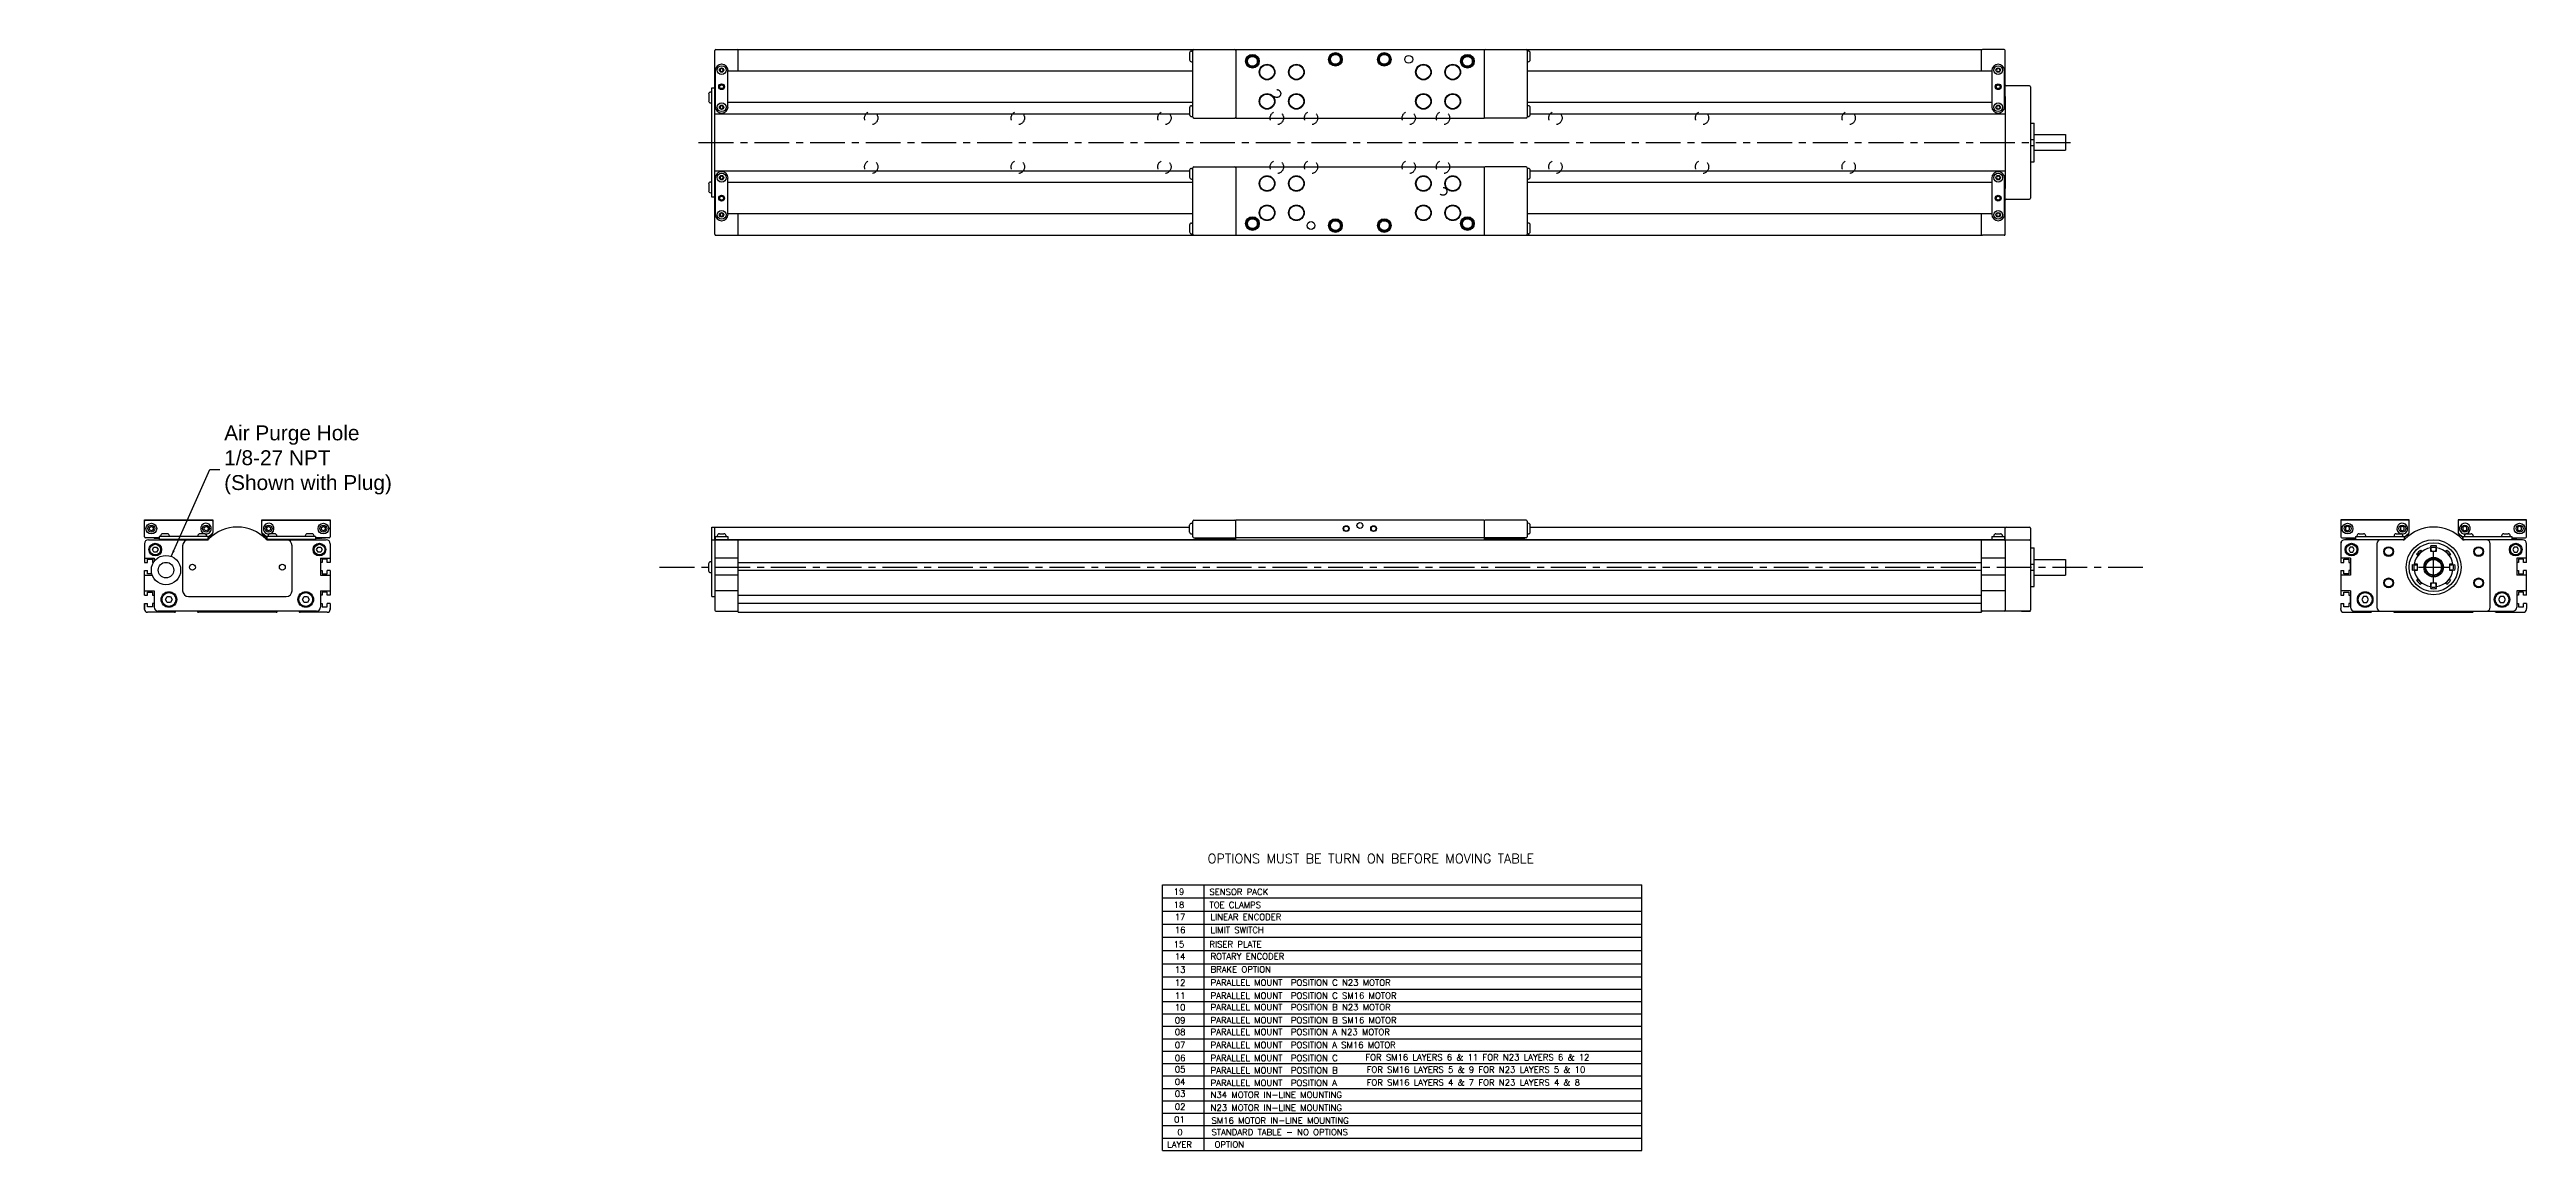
# Model space of a CAD drawing. Extents: x -4.5 to 45.4, y 2.1 to 24.3.
import ezdxf
from ezdxf.enums import TextEntityAlignment as Align

# ---------------------------------------------------------------- set-up
doc = ezdxf.new("R2010")
doc.units = 0
doc.header["$LTSCALE"] = 1.87
doc.header["$MEASUREMENT"] = 0
doc.linetypes.add('CENTER', pattern=[0.6, 0.375, -0.075, 0.075, -0.075])
doc.linetypes.add('HIDDEN', pattern=[0.2, 0.1, -0.1])
doc.layers.get('0').update_dxf_attribs({"linetype": 'CONTINUOUS'})
doc.styles.add('ROMANS', font='ROMANS')
doc.dimstyles.get("Standard").update_dxf_attribs({"dimtxt": 0.18, "dimasz": 0.18, "dimexe": 0.18, "dimexo": 0.0625, "dimgap": 0.09, "dimtad": 0, "dimtih": 1, "dimtoh": 1, "dimdec": 4, "dimzin": 0, "dimtxsty": 'STANDARD', "dimcen": 0.09, "dimazin": 3, "dimtfac": 1, "dimtdec": 4, "dimtofl": 0, "dimtmove": 0, "dimatfit": 3, "dimtolj": 1, "dimtzin": 0})

msp = doc.modelspace()

# ---------------------------------------------------------------- texts
at = {"style": 'ROMANS'}
for s, height, p in [('OPTIONS MUST BE TURN ON BEFORE MOVING TABLE', 0.188, (18.828, 7.875)), ('TOE CLAMPS', 0.125, (18.865, 6.974)), ('SENSOR PACK', 0.125, (18.865, 7.237)), ('LINEAR ENCODER', 0.125, (18.888, 6.732)), ('LIMIT SWITCH', 0.125, (18.888, 6.469)), ('RISER PLATE', 0.125, (18.865, 6.18)), ('ROTARY ENCODER', 0.125, (18.888, 5.938)), ('BRAKE OPTION', 0.125, (18.888, 5.675)), ('PARALLEL MOUNT  POSITION C N23 MOTOR', 0.125, (18.888, 5.411)), ('PARALLEL MOUNT  POSITION C SM16 MOTOR', 0.125, (18.888, 5.149)), ('PARALLEL MOUNT  POSITION B N23 MOTOR', 0.125, (18.888, 4.915)), ('PARALLEL MOUNT  POSITION B SM16 MOTOR', 0.125, (18.888, 4.653)), ('PARALLEL MOUNT  POSITION A N23 MOTOR', 0.125, (18.888, 4.417)), ('PARALLEL MOUNT  POSITION A SM16 MOTOR', 0.125, (18.888, 4.155)), ('PARALLEL MOUNT  POSITION C', 0.125, (18.888, 3.893)), ('FOR SM16 LAYERS 6 & 11 FOR N23 LAYERS 6 & 12', 0.125, (22.006, 3.907)), ('PARALLEL MOUNT  POSITION B', 0.125, (18.888, 3.643)), ('PARALLEL MOUNT  POSITION A', 0.125, (18.888, 3.391)), ('FOR SM16 LAYERS 5 & 9 FOR N23 LAYERS 5 & 10', 0.125, (22.031, 3.659)), ('FOR SM16 LAYERS 4 & 7 FOR N23 LAYERS 4 & 8', 0.125, (22.031, 3.399)), ('N34 MOTOR IN-LINE MOUNTING', 0.125, (18.888, 3.151)), ('N23 MOTOR IN-LINE MOUNTING', 0.125, (18.888, 2.89)), ('SM16 MOTOR IN-LINE MOUNTING', 0.125, (18.907, 2.633)), ('STANDARD TABLE - NO OPTIONS', 0.125, (18.907, 2.399)), ('LAYER', 0.125, (18.015, 2.15)), ('OPTION', 0.125, (18.968, 2.15))]:
    msp.add_text(s, height=height, dxfattribs=at).set_placement(p)
for s, p in [('19', (18.251, 7.239)), ('18', (18.251, 6.976)), ('17', (18.274, 6.73)), ('16', (18.274, 6.467)), ('15', (18.251, 6.182)), ('14', (18.274, 5.936)), ('13', (18.274, 5.672)), ('12', (18.274, 5.409)), ('11', (18.274, 5.147)), ('10', (18.274, 4.912)), ('09', (18.274, 4.65)), ('08', (18.274, 4.415)), ('07', (18.274, 4.153)), ('06', (18.274, 3.891)), ('05', (18.274, 3.665)), ('04', (18.274, 3.412)), ('03', (18.274, 3.172)), ('02', (18.274, 2.912)), ('01', (18.261, 2.654)), ('0', (18.271, 2.399))]:
    msp.add_text(s, height=0.125, dxfattribs=at).set_placement(p, align=Align.CENTER)
at = {"insert": (-0.977, 15.995), "char_height": 0.3, "attachment_point": 4}
msp.add_mtext('{\\fArial|b0|i0|c0|p34;Air Purge Hole\\P1/8-27 NPT\\P(Shown with Plug)}', dxfattribs=at)

# ---------------------------------------------------------------- linework, layer by layer
for p, q in [((8.904, 20.538), (8.904, 24.238)), ((8.923, 24.258), (9.356, 24.258)), ((9.042, 23.963), (9.041, 23.963)), ((9.376, 23.825), (9.376, 24.258)), ((9.376, 24.258), (34.415, 24.258)), ((18.464, 24.189), (18.464, 24.051)), ((18.506, 24.229), (18.529, 24.229)), ((18.506, 24.012), (18.529, 24.012)), ((18.529, 22.9), (18.529, 24.238)), ((19.395, 24.258), (19.395, 22.88)), ((19.612, 24.022), (19.632, 24.022)), ((21.285, 24.061), (21.305, 24.061)), ((22.269, 24.061), (22.289, 24.061)), ((23.943, 24.022), (23.962, 24.022)), ((24.395, 24.258), (24.395, 22.88)), ((25.262, 24.238), (25.262, 22.9)), ((25.285, 24.229), (25.262, 24.229)), ((25.285, 24.012), (25.262, 24.012)), ((25.326, 24.051), (25.326, 24.189)), ((34.415, 23.825), (34.415, 24.258)), ((34.867, 24.258), (34.434, 24.258)), ((34.749, 23.963), (34.749, 23.963)), ((34.887, 23.316), (34.887, 24.238)), ((8.845, 21.286), (8.845, 23.49)), ((8.845, 23.49), (8.904, 23.49)), ((8.904, 23.705), (8.914, 23.71)), ((8.914, 23.835), (8.914, 23.107)), ((9.024, 23.874), (9.007, 23.845)), ((9.007, 23.845), (9.024, 23.815)), ((9.059, 23.874), (9.024, 23.874)), ((9.024, 23.815), (9.059, 23.815)), ((9.076, 23.845), (9.059, 23.874)), ((9.059, 23.815), (9.076, 23.845)), ((9.169, 23.107), (9.169, 23.835)), ((18.529, 23.825), (9.169, 23.825)), ((34.621, 23.825), (25.262, 23.825)), ((34.621, 23.835), (34.621, 23.107)), ((34.732, 23.874), (34.715, 23.845)), ((34.715, 23.845), (34.732, 23.815)), ((34.766, 23.874), (34.732, 23.874)), ((34.732, 23.815), (34.766, 23.815)), ((34.783, 23.845), (34.766, 23.874)), ((34.766, 23.815), (34.783, 23.845)), ((34.877, 23.107), (34.877, 23.835)), ((34.877, 23.71), (34.887, 23.705)), ((35.379, 23.53), (34.907, 23.53)), ((35.399, 23.51), (35.399, 21.266)), ((8.78, 23.363), (8.78, 23.225)), ((8.821, 23.402), (8.845, 23.402)), ((8.821, 23.185), (8.845, 23.185)), ((8.914, 23.311), (8.904, 23.316)), ((8.908, 23.313), (8.904, 23.313)), ((8.914, 23.195), (8.904, 23.195)), ((8.904, 22.961), (18.464, 22.961)), ((9.024, 23.126), (9.007, 23.097)), ((9.007, 23.097), (9.024, 23.067)), ((9.059, 23.126), (9.024, 23.126)), ((9.024, 23.067), (9.059, 23.067)), ((9.041, 22.979), (9.042, 22.979)), ((9.076, 23.097), (9.059, 23.126)), ((9.059, 23.067), (9.076, 23.097)), ((18.529, 23.195), (9.169, 23.195)), ((18.464, 23.087), (18.464, 22.949)), ((18.506, 23.126), (18.529, 23.126)), ((34.621, 23.195), (25.262, 23.195)), ((25.285, 23.126), (25.262, 23.126)), ((25.326, 22.949), (25.326, 23.087)), ((25.326, 22.961), (34.887, 22.961)), ((34.732, 23.126), (34.715, 23.097)), ((34.715, 23.097), (34.732, 23.067)), ((34.766, 23.126), (34.732, 23.126)), ((34.732, 23.067), (34.766, 23.067)), ((34.749, 22.979), (34.749, 22.979)), ((34.783, 23.097), (34.766, 23.126)), ((34.766, 23.067), (34.783, 23.097)), ((34.887, 23.316), (34.877, 23.311)), ((34.887, 23.195), (34.877, 23.195)), ((34.887, 23.313), (34.887, 21.463)), ((18.506, 22.91), (18.529, 22.91)), ((18.549, 22.88), (19.376, 22.88)), ((19.395, 22.88), (24.395, 22.88)), ((25.242, 22.88), (24.415, 22.88)), ((25.285, 22.91), (25.262, 22.91)), ((35.399, 22.777), (35.477, 22.777)), ((35.399, 22.447), (35.477, 22.447)), ((35.477, 21.999), (35.477, 22.777)), ((35.477, 22.546), (36.103, 22.546)), ((36.103, 22.546), (36.103, 22.231)), ((35.399, 22.329), (35.477, 22.329)), ((35.399, 21.999), (35.477, 21.999)), ((35.477, 22.231), (36.103, 22.231)), ((8.78, 21.551), (8.78, 21.414)), ((8.821, 21.591), (8.845, 21.591)), ((8.904, 21.815), (18.464, 21.815)), ((8.914, 21.581), (8.904, 21.581)), ((8.904, 21.461), (8.914, 21.466)), ((8.908, 21.463), (8.904, 21.463)), ((8.914, 21.67), (8.914, 20.941)), ((9.024, 21.709), (9.007, 21.679)), ((9.007, 21.679), (9.024, 21.65)), ((9.059, 21.709), (9.024, 21.709)), ((9.024, 21.65), (9.059, 21.65)), ((9.042, 21.798), (9.041, 21.798)), ((9.076, 21.679), (9.059, 21.709)), ((9.059, 21.65), (9.076, 21.679)), ((9.169, 20.941), (9.169, 21.67)), ((18.529, 21.581), (9.169, 21.581)), ((18.464, 21.827), (18.464, 21.689)), ((18.506, 21.866), (18.529, 21.866)), ((18.506, 21.65), (18.529, 21.65)), ((18.529, 20.538), (18.529, 21.876)), ((18.549, 21.896), (19.376, 21.896)), ((19.395, 21.896), (19.395, 20.518)), ((19.395, 21.896), (24.395, 21.896)), ((24.395, 21.896), (24.395, 20.518)), ((25.242, 21.896), (24.415, 21.896)), ((25.262, 21.876), (25.262, 20.538)), ((25.285, 21.866), (25.262, 21.866)), ((25.285, 21.65), (25.262, 21.65)), ((34.621, 21.581), (25.262, 21.581)), ((25.326, 21.689), (25.326, 21.827)), ((25.326, 21.815), (34.887, 21.815)), ((34.621, 21.67), (34.621, 20.941)), ((34.732, 21.709), (34.715, 21.679)), ((34.715, 21.679), (34.732, 21.65)), ((34.766, 21.709), (34.732, 21.709)), ((34.732, 21.65), (34.766, 21.65)), ((34.749, 21.798), (34.749, 21.798)), ((34.783, 21.679), (34.766, 21.709)), ((34.766, 21.65), (34.783, 21.679)), ((34.877, 20.941), (34.877, 21.67)), ((34.887, 21.581), (34.877, 21.581)), ((34.877, 21.466), (34.887, 21.461)), ((34.887, 20.538), (34.887, 21.461)), ((8.821, 21.374), (8.845, 21.374)), ((8.904, 21.286), (8.845, 21.286)), ((8.914, 21.066), (8.904, 21.071)), ((9.024, 20.961), (9.007, 20.931)), ((9.059, 20.961), (9.024, 20.961)), ((9.076, 20.931), (9.059, 20.961)), ((18.529, 20.951), (9.169, 20.951)), ((9.376, 20.518), (9.376, 20.951)), ((34.621, 20.951), (25.262, 20.951)), ((34.415, 20.518), (34.415, 20.951)), ((34.732, 20.961), (34.715, 20.931)), ((34.766, 20.961), (34.732, 20.961)), ((34.783, 20.931), (34.766, 20.961)), ((34.887, 21.071), (34.877, 21.066)), ((34.907, 21.246), (35.379, 21.246)), ((8.923, 20.518), (9.356, 20.518)), ((9.007, 20.931), (9.024, 20.902)), ((9.024, 20.902), (9.059, 20.902)), ((9.041, 20.813), (9.042, 20.813)), ((9.059, 20.902), (9.076, 20.931)), ((9.376, 20.518), (34.415, 20.518)), ((18.464, 20.725), (18.464, 20.587)), ((18.506, 20.764), (18.529, 20.764)), ((18.506, 20.548), (18.529, 20.548)), ((19.612, 20.754), (19.632, 20.754)), ((21.285, 20.715), (21.305, 20.715)), ((22.269, 20.715), (22.289, 20.715)), ((23.943, 20.754), (23.962, 20.754)), ((25.285, 20.764), (25.262, 20.764)), ((25.285, 20.548), (25.262, 20.548)), ((25.326, 20.587), (25.326, 20.725)), ((34.867, 20.518), (34.434, 20.518)), ((34.715, 20.931), (34.732, 20.902)), ((34.732, 20.902), (34.766, 20.902)), ((34.749, 20.813), (34.749, 20.813)), ((34.766, 20.902), (34.783, 20.931)), ((-2.582, 14.791), (-1.204, 14.791)), ((-2.582, 14.446), (-2.582, 14.791)), ((-2.562, 14.781), (-1.224, 14.781)), ((-2.483, 14.636), (-2.444, 14.659)), ((-2.483, 14.591), (-2.483, 14.636)), ((-2.444, 14.568), (-2.483, 14.591)), ((-2.444, 14.659), (-2.405, 14.636)), ((-2.405, 14.591), (-2.444, 14.568)), ((-2.405, 14.636), (-2.405, 14.591)), ((-2.257, 14.467), (-2.257, 14.451)), ((-2.123, 14.51), (-2.214, 14.51)), ((-2.08, 14.467), (-2.08, 14.451)), ((-1.509, 14.467), (-1.509, 14.451)), ((-1.375, 14.51), (-1.466, 14.51)), ((-1.381, 14.636), (-1.342, 14.659)), ((-1.381, 14.591), (-1.381, 14.636)), ((-1.342, 14.568), (-1.381, 14.591)), ((-1.342, 14.659), (-1.302, 14.636)), ((-1.302, 14.591), (-1.342, 14.568)), ((-1.332, 14.467), (-1.332, 14.451)), ((-1.302, 14.636), (-1.302, 14.591)), ((-1.211, 14.519), (-1.302, 14.442)), ((-1.298, 14.436), (-1.218, 14.503)), ((-1.204, 14.791), (-1.204, 14.534)), ((-0.22, 14.791), (1.158, 14.791)), ((-0.22, 14.534), (-0.22, 14.791)), ((-0.121, 14.442), (-0.213, 14.519)), ((-0.206, 14.503), (-0.126, 14.437)), ((-0.2, 14.781), (1.139, 14.781)), ((-0.121, 14.636), (-0.082, 14.659)), ((-0.121, 14.591), (-0.121, 14.636)), ((-0.082, 14.568), (-0.121, 14.591)), ((-0.092, 14.467), (-0.092, 14.451)), ((-0.082, 14.659), (-0.042, 14.636)), ((-0.042, 14.591), (-0.082, 14.568)), ((0.042, 14.51), (-0.048, 14.51)), ((-0.042, 14.636), (-0.042, 14.591)), ((0.085, 14.467), (0.085, 14.451)), ((0.656, 14.467), (0.656, 14.451)), ((0.79, 14.51), (0.7, 14.51)), ((0.834, 14.467), (0.834, 14.451)), ((0.981, 14.636), (1.021, 14.659)), ((0.981, 14.591), (0.981, 14.636)), ((1.021, 14.568), (0.981, 14.591)), ((1.021, 14.659), (1.06, 14.636)), ((1.06, 14.591), (1.021, 14.568)), ((1.06, 14.636), (1.06, 14.591)), ((1.158, 14.791), (1.158, 14.446)), ((8.845, 13.245), (8.845, 14.643)), ((8.845, 14.643), (18.464, 14.643)), ((8.904, 14.375), (8.904, 14.643)), ((8.953, 14.467), (8.953, 14.451)), ((8.996, 14.51), (9.087, 14.51)), ((9.13, 14.467), (9.13, 14.451)), ((18.464, 14.544), (18.464, 14.682)), ((18.506, 14.722), (18.529, 14.722)), ((18.506, 14.505), (18.529, 14.505)), ((18.529, 14.446), (18.529, 14.761)), ((18.549, 14.781), (19.376, 14.781)), ((19.395, 14.387), (19.395, 14.791)), ((19.395, 14.791), (24.395, 14.791)), ((24.395, 14.791), (24.395, 14.387)), ((25.242, 14.781), (24.415, 14.781)), ((25.262, 14.761), (25.262, 14.446)), ((25.285, 14.722), (25.262, 14.722)), ((25.285, 14.505), (25.262, 14.505)), ((25.326, 14.544), (25.326, 14.682)), ((25.326, 14.643), (34.887, 14.643)), ((34.661, 14.467), (34.661, 14.451)), ((34.704, 14.51), (34.795, 14.51)), ((34.838, 14.467), (34.838, 14.451)), ((34.887, 14.387), (34.887, 14.643)), ((34.907, 14.643), (35.379, 14.643)), ((35.399, 14.623), (35.399, 12.97)), ((41.648, 14.791), (41.648, 14.446)), ((43.026, 14.791), (41.648, 14.791)), ((43.006, 14.781), (41.668, 14.781)), ((41.786, 14.659), (41.747, 14.636)), ((41.747, 14.636), (41.747, 14.591)), ((41.747, 14.591), (41.786, 14.568)), ((41.825, 14.636), (41.786, 14.659)), ((41.786, 14.568), (41.825, 14.591)), ((41.825, 14.591), (41.825, 14.636)), ((41.973, 14.467), (41.973, 14.451)), ((42.016, 14.51), (42.107, 14.51)), ((42.15, 14.467), (42.15, 14.451)), ((42.721, 14.467), (42.721, 14.451)), ((42.764, 14.51), (42.855, 14.51)), ((42.888, 14.659), (42.849, 14.636)), ((42.849, 14.636), (42.849, 14.591)), ((42.849, 14.591), (42.888, 14.568)), ((42.928, 14.636), (42.888, 14.659)), ((42.888, 14.568), (42.928, 14.591)), ((42.898, 14.467), (42.898, 14.451)), ((42.928, 14.591), (42.928, 14.636)), ((42.928, 14.442), (43.019, 14.519)), ((43.012, 14.503), (42.933, 14.437)), ((43.026, 14.534), (43.026, 14.791)), ((44.01, 14.791), (44.01, 14.534)), ((45.388, 14.791), (44.01, 14.791)), ((44.017, 14.519), (44.109, 14.442)), ((44.105, 14.436), (44.024, 14.503)), ((45.369, 14.781), (44.03, 14.781)), ((44.148, 14.659), (44.109, 14.636)), ((44.109, 14.636), (44.109, 14.591)), ((44.109, 14.591), (44.148, 14.568)), ((44.138, 14.467), (44.138, 14.451)), ((44.187, 14.636), (44.148, 14.659)), ((44.148, 14.568), (44.187, 14.591)), ((44.182, 14.51), (44.272, 14.51)), ((44.187, 14.591), (44.187, 14.636)), ((44.315, 14.467), (44.315, 14.451)), ((44.886, 14.467), (44.886, 14.451)), ((44.93, 14.51), (45.02, 14.51)), ((45.063, 14.467), (45.063, 14.451)), ((45.25, 14.659), (45.211, 14.636)), ((45.211, 14.636), (45.211, 14.591)), ((45.211, 14.591), (45.25, 14.568)), ((45.29, 14.636), (45.25, 14.659)), ((45.25, 14.568), (45.29, 14.591)), ((45.29, 14.591), (45.29, 14.636)), ((45.388, 14.446), (45.388, 14.791)), ((-2.582, 14.308), (-2.582, 13.933)), ((-2.582, 14.021), (-2.385, 14.021)), ((-2.287, 14.426), (-2.562, 14.426)), ((-2.503, 14.387), (-1.318, 14.387)), ((-2.422, 14.19), (-2.394, 14.239)), ((-2.394, 14.141), (-2.422, 14.19)), ((-2.394, 14.239), (-2.337, 14.239)), ((-2.337, 14.141), (-2.394, 14.141)), ((-2.385, 14.426), (-2.385, 14.417)), ((-2.37, 14.417), (-2.385, 14.417)), ((-2.385, 14.021), (-2.385, 13.954)), ((-2.37, 14.426), (-2.37, 14.412)), ((-2.287, 14.412), (-2.37, 14.412)), ((-2.337, 14.239), (-2.308, 14.19)), ((-2.308, 14.19), (-2.337, 14.141)), ((-1.302, 14.451), (-2.287, 14.451)), ((-2.287, 14.451), (-2.287, 14.392)), ((-1.304, 14.392), (-2.287, 14.392)), ((-2.218, 14.392), (-2.218, 14.387)), ((-2.119, 14.392), (-2.119, 14.387)), ((-2.028, 14.387), (-2.028, 14.392)), ((-1.639, 14.387), (-1.639, 14.392)), ((-1.519, 14.387), (-1.519, 14.392)), ((-1.47, 14.392), (-1.47, 14.387)), ((-1.371, 14.392), (-1.371, 14.387)), ((-1.302, 14.451), (-1.302, 14.393)), ((-1.297, 14.412), (-1.302, 14.412)), ((-1.3, 14.444), (-1.3, 14.412)), ((-1.297, 14.412), (-1.297, 14.436)), ((-0.126, 14.446), (-0.126, 14.412)), ((-0.126, 14.412), (-0.121, 14.412)), ((0.863, 14.451), (-0.121, 14.451)), ((-0.121, 14.451), (-0.121, 14.393)), ((0.863, 14.392), (-0.12, 14.392)), ((-0.105, 14.387), (1.08, 14.387)), ((-0.052, 14.392), (-0.052, 14.387)), ((0.046, 14.392), (0.046, 14.387)), ((0.095, 14.387), (0.095, 14.392)), ((0.216, 14.387), (0.216, 14.392)), ((0.605, 14.387), (0.605, 14.392)), ((0.696, 14.392), (0.696, 14.387)), ((0.794, 14.392), (0.794, 14.387)), ((0.863, 14.451), (0.863, 14.392)), ((1.139, 14.426), (0.863, 14.426)), ((0.947, 14.412), (0.863, 14.412)), ((0.885, 14.19), (0.913, 14.239)), ((0.913, 14.141), (0.885, 14.19)), ((0.913, 14.239), (0.97, 14.239)), ((0.97, 14.141), (0.913, 14.141)), ((0.944, 14.426), (0.944, 14.412)), ((0.947, 14.412), (0.947, 14.418)), ((0.961, 14.419), (0.961, 14.417)), ((0.961, 14.021), (0.961, 13.678)), ((0.961, 14.021), (1.158, 14.021)), ((0.97, 14.239), (0.999, 14.19)), ((0.999, 14.19), (0.97, 14.141)), ((1.054, 14.423), (1.045, 14.422)), ((1.158, 14.308), (1.158, 13.933)), ((8.845, 14.387), (35.379, 14.387)), ((8.904, 14.392), (18.897, 14.392)), ((8.904, 14.367), (8.904, 12.97)), ((9.376, 14.021), (8.904, 14.021)), ((8.914, 14.451), (8.914, 14.392)), ((8.914, 14.451), (9.169, 14.451)), ((8.992, 14.392), (8.992, 14.387)), ((9.091, 14.392), (9.091, 14.387)), ((9.14, 14.387), (9.14, 14.392)), ((9.169, 14.451), (9.169, 14.392)), ((9.376, 12.928), (9.376, 14.387)), ((18.549, 14.426), (19.376, 14.426)), ((18.573, 14.426), (18.573, 14.412)), ((18.573, 14.412), (19.383, 14.412)), ((19.007, 14.412), (19.004, 14.411)), ((19.022, 14.412), (19.006, 14.406)), ((24.395, 14.426), (19.395, 14.426)), ((24.408, 14.412), (25.218, 14.412)), ((25.242, 14.426), (24.415, 14.426)), ((24.778, 14.406), (24.762, 14.412)), ((24.78, 14.411), (24.777, 14.412)), ((24.887, 14.392), (34.887, 14.392)), ((25.218, 14.426), (25.218, 14.412)), ((34.415, 12.928), (34.415, 14.387)), ((34.887, 14.021), (34.415, 14.021)), ((34.621, 14.451), (34.877, 14.451)), ((34.621, 14.451), (34.621, 14.392)), ((34.651, 14.387), (34.651, 14.392)), ((34.7, 14.392), (34.7, 14.387)), ((34.798, 14.392), (34.798, 14.387)), ((34.877, 14.451), (34.877, 14.392)), ((34.887, 14.367), (34.887, 12.97)), ((35.399, 14.225), (35.477, 14.225)), ((35.477, 13.447), (35.477, 14.225)), ((35.477, 13.993), (36.103, 13.993)), ((36.103, 13.993), (36.103, 13.678)), ((41.648, 14.308), (41.648, 13.933)), ((41.845, 14.021), (41.648, 14.021)), ((41.668, 14.426), (41.943, 14.426)), ((42.912, 14.387), (41.727, 14.387)), ((41.752, 14.423), (41.761, 14.422)), ((41.836, 14.239), (41.808, 14.19)), ((41.808, 14.19), (41.836, 14.141)), ((41.893, 14.239), (41.836, 14.239)), ((41.836, 14.141), (41.893, 14.141)), ((41.845, 14.419), (41.845, 14.417)), ((41.845, 14.021), (41.845, 13.678)), ((41.86, 14.412), (41.86, 14.418)), ((41.86, 14.412), (41.943, 14.412)), ((41.863, 14.426), (41.863, 14.412)), ((41.921, 14.19), (41.893, 14.239)), ((41.893, 14.141), (41.921, 14.19)), ((41.943, 14.451), (41.943, 14.392)), ((41.943, 14.451), (42.928, 14.451)), ((41.943, 14.392), (42.926, 14.392)), ((42.012, 14.392), (42.012, 14.387)), ((42.111, 14.392), (42.111, 14.387)), ((42.202, 14.387), (42.202, 14.392)), ((42.376, 14.308), (42.376, 13.029)), ((42.591, 14.387), (42.591, 14.392)), ((42.711, 14.387), (42.711, 14.392)), ((42.76, 14.392), (42.76, 14.387)), ((42.859, 14.392), (42.859, 14.387)), ((42.928, 14.451), (42.928, 14.393)), ((42.933, 14.412), (42.928, 14.412)), ((42.933, 14.446), (42.933, 14.412)), ((43.175, 14.099), (43.206, 14.075)), ((43.255, 14.179), (43.279, 14.148)), ((43.458, 14.023), (43.458, 14.003)), ((43.458, 14.003), (43.578, 14.003)), ((43.459, 14.225), (43.459, 14.159)), ((43.459, 14.159), (43.577, 14.159)), ((43.476, 14.159), (43.462, 14.265)), ((43.561, 14.159), (43.575, 14.265)), ((43.577, 14.159), (43.577, 14.225)), ((43.578, 14.023), (43.578, 14.003)), ((43.758, 14.148), (43.782, 14.179)), ((43.83, 14.075), (43.862, 14.099)), ((44.104, 14.412), (44.104, 14.436)), ((44.104, 14.412), (44.109, 14.412)), ((44.107, 14.444), (44.107, 14.412)), ((44.109, 14.451), (44.109, 14.393)), ((44.109, 14.451), (45.093, 14.451)), ((44.11, 14.392), (45.093, 14.392)), ((45.31, 14.387), (44.125, 14.387)), ((44.178, 14.392), (44.178, 14.387)), ((44.276, 14.392), (44.276, 14.387)), ((44.325, 14.387), (44.325, 14.392)), ((44.446, 14.387), (44.446, 14.392)), ((44.66, 13.029), (44.66, 14.308)), ((44.835, 14.387), (44.835, 14.392)), ((44.926, 14.392), (44.926, 14.387)), ((45.024, 14.392), (45.024, 14.387)), ((45.093, 14.451), (45.093, 14.392)), ((45.093, 14.426), (45.369, 14.426)), ((45.093, 14.412), (45.177, 14.412)), ((45.143, 14.239), (45.115, 14.19)), ((45.115, 14.19), (45.143, 14.141)), ((45.2, 14.239), (45.143, 14.239)), ((45.143, 14.141), (45.2, 14.141)), ((45.177, 14.426), (45.177, 14.412)), ((45.177, 14.417), (45.191, 14.417)), ((45.191, 14.426), (45.191, 14.417)), ((45.191, 14.021), (45.191, 13.678)), ((45.388, 14.021), (45.191, 14.021)), ((45.229, 14.19), (45.2, 14.239)), ((45.2, 14.141), (45.229, 14.19)), ((45.388, 13.933), (45.388, 14.308)), ((-2.582, 13.27), (-2.582, 13.768)), ((-2.582, 13.678), (-2.427, 13.678)), ((0.961, 13.678), (1.158, 13.678)), ((1.158, 13.768), (1.158, 13.27)), ((8.78, 13.767), (8.78, 13.905)), ((8.821, 13.944), (8.845, 13.944)), ((8.821, 13.728), (8.845, 13.728)), ((9.376, 13.678), (8.904, 13.678)), ((9.376, 13.932), (34.415, 13.932)), ((34.415, 13.767), (9.376, 13.767)), ((34.887, 13.678), (34.415, 13.678)), ((35.399, 13.895), (35.477, 13.895)), ((35.399, 13.777), (35.477, 13.777)), ((35.477, 13.678), (36.103, 13.678)), ((41.648, 13.768), (41.648, 13.27)), ((41.845, 13.678), (41.648, 13.678)), ((43.089, 13.892), (43.195, 13.878)), ((43.089, 13.779), (43.195, 13.793)), ((43.195, 13.895), (43.129, 13.895)), ((43.129, 13.777), (43.195, 13.777)), ((43.175, 13.572), (43.206, 13.596)), ((43.195, 13.777), (43.195, 13.895)), ((43.255, 13.492), (43.279, 13.524)), ((43.577, 13.513), (43.459, 13.513)), ((43.459, 13.513), (43.459, 13.447)), ((43.462, 13.406), (43.476, 13.513)), ((43.575, 13.406), (43.561, 13.513)), ((43.577, 13.447), (43.577, 13.513)), ((43.758, 13.524), (43.782, 13.492)), ((43.83, 13.596), (43.862, 13.572)), ((43.907, 13.895), (43.841, 13.895)), ((43.841, 13.895), (43.841, 13.777)), ((43.841, 13.878), (43.948, 13.892)), ((43.841, 13.793), (43.948, 13.779)), ((43.841, 13.777), (43.907, 13.777)), ((45.388, 13.678), (45.191, 13.678)), ((45.388, 13.27), (45.388, 13.768)), ((-2.582, 13.359), (-2.385, 13.359)), ((-2.582, 12.987), (-2.582, 13.105)), ((-2.582, 13.105), (-2.582, 12.987)), ((-2.582, 12.987), (-2.582, 13.002)), ((-2.582, 12.987), (-2.582, 13.002)), ((-2.385, 13.359), (-2.385, 13.029)), ((-2.158, 13.186), (-2.124, 13.245)), ((-2.124, 13.127), (-2.158, 13.186)), ((-2.124, 13.245), (-2.056, 13.245)), ((-2.056, 13.127), (-2.124, 13.127)), ((-2.056, 13.245), (-2.022, 13.186)), ((-2.022, 13.186), (-2.056, 13.127)), ((0.598, 13.186), (0.632, 13.245)), ((0.632, 13.127), (0.598, 13.186)), ((0.632, 13.245), (0.7, 13.245)), ((0.7, 13.127), (0.632, 13.127)), ((0.7, 13.245), (0.734, 13.186)), ((0.734, 13.186), (0.7, 13.127)), ((0.961, 13.359), (1.158, 13.359)), ((0.961, 13.359), (0.961, 13.029)), ((1.158, 13.105), (1.158, 12.987)), ((1.158, 12.987), (1.158, 13.002)), ((8.845, 13.245), (8.904, 13.245)), ((9.376, 13.359), (8.904, 13.359)), ((9.376, 13.271), (34.415, 13.271)), ((34.415, 13.105), (9.376, 13.105)), ((34.887, 13.359), (34.415, 13.359)), ((35.399, 13.447), (35.477, 13.447)), ((41.845, 13.359), (41.648, 13.359)), ((41.648, 13.105), (41.648, 13.002)), ((41.648, 12.987), (41.648, 13.002)), ((41.845, 13.359), (41.845, 13.029)), ((42.106, 13.245), (42.072, 13.186)), ((42.072, 13.186), (42.106, 13.127)), ((42.174, 13.245), (42.106, 13.245)), ((42.106, 13.127), (42.174, 13.127)), ((42.208, 13.186), (42.174, 13.245)), ((42.174, 13.127), (42.208, 13.186)), ((44.862, 13.245), (44.828, 13.186)), ((44.828, 13.186), (44.862, 13.127)), ((44.93, 13.245), (44.862, 13.245)), ((44.862, 13.127), (44.93, 13.127)), ((44.964, 13.186), (44.93, 13.245)), ((44.93, 13.127), (44.964, 13.186)), ((45.191, 13.359), (45.191, 13.029)), ((45.388, 13.359), (45.191, 13.359)), ((45.388, 13.105), (45.388, 13.002)), ((45.388, 12.987), (45.388, 13.002)), ((-1.98, 12.928), (-2.523, 12.928)), ((0.883, 12.95), (-2.306, 12.95)), ((-1.966, 12.934), (-1.95, 12.95)), ((-1.521, 12.95), (-1.505, 12.934)), ((0.067, 12.928), (-1.491, 12.928)), ((0.081, 12.934), (0.097, 12.95)), ((0.526, 12.95), (0.542, 12.934)), ((1.099, 12.928), (0.556, 12.928)), ((8.923, 12.95), (9.356, 12.95)), ((9.376, 12.928), (34.415, 12.928)), ((35.379, 12.95), (34.434, 12.95)), ((35.222, 12.95), (35.399, 12.95)), ((41.707, 12.928), (42.25, 12.928)), ((41.924, 12.95), (45.113, 12.95)), ((42.28, 12.95), (42.264, 12.934)), ((42.725, 12.934), (42.709, 12.95)), ((42.739, 12.928), (44.297, 12.928)), ((44.327, 12.95), (44.311, 12.934)), ((44.772, 12.934), (44.756, 12.95)), ((44.786, 12.928), (45.329, 12.928)), ((17.917, 2.093), (17.917, 7.441)), ((17.917, 7.441), (27.57, 7.441)), ((17.917, 7.178), (27.57, 7.178)), ((18.758, 2.093), (18.758, 7.441)), ((27.57, 2.093), (27.57, 7.441)), ((17.917, 6.91), (27.57, 6.91)), ((17.917, 6.647), (27.57, 6.647)), ((17.917, 6.384), (27.57, 6.384)), ((17.917, 6.116), (27.57, 6.116)), ((17.917, 5.853), (27.57, 5.853)), ((17.917, 5.589), (27.57, 5.589)), ((17.917, 5.339), (27.57, 5.339)), ((17.917, 5.089), (27.57, 5.089)), ((17.917, 4.843), (27.57, 4.843)), ((17.917, 4.593), (27.57, 4.593)), ((17.917, 4.343), (27.57, 4.343)), ((17.917, 4.093), (27.57, 4.093)), ((17.917, 3.843), (27.57, 3.843)), ((17.917, 3.593), (27.57, 3.593)), ((17.917, 3.343), (27.57, 3.343)), ((17.917, 3.093), (27.57, 3.093)), ((17.917, 2.843), (27.57, 2.843)), ((17.917, 2.593), (27.57, 2.593)), ((17.917, 2.343), (27.57, 2.343)), ((17.917, 2.093), (27.57, 2.093))]:
    msp.add_line(p, q)
at = {"color": 2, "linetype": 'CENTER'}
for p, q in [((8.578, 22.388), (36.32, 22.388)), ((43.518, 13.53), (43.518, 14.142)), ((7.791, 13.836), (37.707, 13.836)), ((43.212, 13.836), (43.824, 13.836))]:
    msp.add_line(p, q, dxfattribs=at)
at = {"color": 7, "linetype": 'CONTINUOUS'}
for p, q in [((-2.523, 13.933), (-2.523, 13.998)), ((-2.523, 13.998), (-2.42, 13.998)), ((-2.42, 13.998), (-2.42, 13.933)), ((-1.814, 14.269), (-1.814, 13.363)), ((0.391, 13.363), (0.391, 14.269)), ((1.099, 13.998), (0.997, 13.998)), ((0.997, 13.998), (0.997, 13.933)), ((1.099, 13.933), (1.099, 13.998)), ((41.707, 13.998), (41.81, 13.998)), ((41.707, 13.933), (41.707, 13.998)), ((41.81, 13.998), (41.81, 13.933)), ((45.227, 13.998), (45.227, 13.933)), ((45.329, 13.998), (45.227, 13.998)), ((45.329, 13.933), (45.329, 13.998)), ((-2.582, 13.933), (-2.523, 13.933)), ((-2.582, 13.768), (-2.523, 13.768)), ((-2.523, 13.703), (-2.523, 13.768)), ((-2.435, 13.703), (-2.523, 13.703)), ((-2.42, 13.933), (-2.399, 13.933)), ((0.997, 13.933), (0.965, 13.933)), ((0.965, 13.933), (0.965, 13.768)), ((0.965, 13.768), (0.997, 13.768)), ((0.997, 13.768), (0.997, 13.703)), ((0.997, 13.703), (1.099, 13.703)), ((1.158, 13.933), (1.099, 13.933)), ((1.099, 13.703), (1.099, 13.768)), ((1.158, 13.768), (1.099, 13.768)), ((41.648, 13.933), (41.707, 13.933)), ((41.648, 13.768), (41.707, 13.768)), ((41.707, 13.703), (41.707, 13.768)), ((41.81, 13.703), (41.707, 13.703)), ((41.81, 13.933), (41.841, 13.933)), ((41.81, 13.768), (41.81, 13.703)), ((41.841, 13.768), (41.81, 13.768)), ((41.841, 13.933), (41.841, 13.768)), ((45.227, 13.933), (45.195, 13.933)), ((45.195, 13.933), (45.195, 13.768)), ((45.195, 13.768), (45.227, 13.768)), ((45.227, 13.768), (45.227, 13.703)), ((45.227, 13.703), (45.329, 13.703)), ((45.388, 13.933), (45.329, 13.933)), ((45.388, 13.768), (45.329, 13.768)), ((45.329, 13.703), (45.329, 13.768)), ((-2.582, 13.27), (-2.523, 13.27)), ((-2.582, 13.105), (-2.523, 13.105)), ((-2.523, 13.27), (-2.523, 13.335)), ((-2.523, 13.335), (-2.42, 13.335)), ((-2.523, 13.04), (-2.523, 13.105)), ((-2.42, 13.04), (-2.523, 13.04)), ((-2.42, 13.335), (-2.42, 13.27)), ((-2.42, 13.27), (-2.389, 13.27)), ((-2.389, 13.105), (-2.42, 13.105)), ((-2.42, 13.105), (-2.42, 13.04)), ((-2.389, 13.27), (-2.389, 13.105)), ((-1.696, 13.245), (0.272, 13.245)), ((0.965, 13.27), (0.965, 13.105)), ((0.997, 13.27), (0.965, 13.27)), ((0.965, 13.105), (0.997, 13.105)), ((1.099, 13.335), (0.997, 13.335)), ((0.997, 13.335), (0.997, 13.27)), ((0.997, 13.105), (0.997, 13.04)), ((0.997, 13.04), (1.099, 13.04)), ((1.099, 13.27), (1.099, 13.335)), ((1.158, 13.27), (1.099, 13.27)), ((1.099, 13.04), (1.099, 13.105)), ((1.158, 13.105), (1.099, 13.105)), ((41.648, 13.27), (41.707, 13.27)), ((41.648, 13.105), (41.707, 13.105)), ((41.707, 13.335), (41.81, 13.335)), ((41.707, 13.27), (41.707, 13.335)), ((41.707, 13.04), (41.707, 13.105)), ((41.81, 13.04), (41.707, 13.04)), ((41.81, 13.335), (41.81, 13.27)), ((41.81, 13.27), (41.841, 13.27)), ((41.841, 13.105), (41.81, 13.105)), ((41.81, 13.105), (41.81, 13.04)), ((41.841, 13.27), (41.841, 13.105)), ((45.195, 13.27), (45.195, 13.105)), ((45.227, 13.27), (45.195, 13.27)), ((45.195, 13.105), (45.227, 13.105)), ((45.227, 13.335), (45.227, 13.27)), ((45.329, 13.335), (45.227, 13.335)), ((45.227, 13.105), (45.227, 13.04)), ((45.227, 13.04), (45.329, 13.04)), ((45.329, 13.27), (45.329, 13.335)), ((45.388, 13.27), (45.329, 13.27)), ((45.388, 13.105), (45.329, 13.105)), ((45.329, 13.04), (45.329, 13.105))]:
    msp.add_line(p, q, dxfattribs=at)
for points in [[(19.612, 24.022), (19.613, 24.039), (19.617, 24.055), (19.623, 24.071), (19.631, 24.086), (19.641, 24.1), (19.653, 24.112), (19.667, 24.122), (19.682, 24.13), (19.698, 24.136), (19.714, 24.139), (19.731, 24.14), (19.748, 24.139), (19.765, 24.135), (19.781, 24.129), (19.795, 24.12), (19.809, 24.11), (19.821, 24.098), (19.831, 24.084), (19.838, 24.069), (19.844, 24.053), (19.847, 24.036), (19.848, 24.019)], [(19.848, 24.019), (19.846, 24.002), (19.842, 23.986), (19.836, 23.97), (19.828, 23.955), (19.817, 23.942), (19.805, 23.93), (19.791, 23.921), (19.776, 23.913), (19.759, 23.908), (19.743, 23.905), (19.726, 23.904), (19.709, 23.906), (19.692, 23.91), (19.677, 23.917), (19.662, 23.925), (19.649, 23.936), (19.638, 23.948), (19.628, 23.963), (19.62, 23.978), (19.615, 23.994), (19.612, 24.011), (19.612, 24.022)], [(19.622, 24.022), (19.623, 24.038), (19.626, 24.053), (19.632, 24.068), (19.64, 24.082), (19.65, 24.095), (19.661, 24.106), (19.674, 24.115), (19.689, 24.122), (19.704, 24.127), (19.719, 24.13), (19.735, 24.13), (19.751, 24.128), (19.766, 24.124), (19.781, 24.117), (19.795, 24.109), (19.807, 24.099), (19.817, 24.086), (19.825, 24.073), (19.832, 24.058), (19.836, 24.043), (19.838, 24.027), (19.838, 24.011)], [(19.838, 24.011), (19.835, 23.996), (19.83, 23.981), (19.823, 23.966), (19.814, 23.953), (19.803, 23.942), (19.79, 23.932), (19.776, 23.924), (19.761, 23.918), (19.746, 23.915), (19.73, 23.914), (19.714, 23.915), (19.699, 23.918), (19.684, 23.924), (19.67, 23.932), (19.657, 23.942), (19.646, 23.953), (19.637, 23.966), (19.63, 23.981), (19.625, 23.996), (19.622, 24.011), (19.622, 24.022)], [(19.632, 24.022), (19.633, 24.037), (19.636, 24.051), (19.641, 24.065), (19.649, 24.078), (19.658, 24.089), (19.669, 24.099), (19.682, 24.108), (19.695, 24.114), (19.709, 24.118), (19.724, 24.12), (19.739, 24.12), (19.753, 24.118), (19.767, 24.113), (19.781, 24.106), (19.793, 24.098), (19.803, 24.088), (19.812, 24.076), (19.82, 24.063), (19.825, 24.049), (19.828, 24.034), (19.828, 24.019)], [(19.828, 24.019), (19.827, 24.005), (19.823, 23.99), (19.817, 23.977), (19.81, 23.964), (19.8, 23.953), (19.789, 23.943), (19.776, 23.935), (19.763, 23.929), (19.748, 23.925), (19.734, 23.924), (19.719, 23.924), (19.704, 23.927), (19.69, 23.932), (19.677, 23.939), (19.665, 23.948), (19.655, 23.958), (19.646, 23.97), (19.639, 23.983), (19.635, 23.997), (19.632, 24.012), (19.632, 24.022)], [(21.285, 24.061), (21.286, 24.078), (21.29, 24.095), (21.296, 24.111), (21.304, 24.126), (21.314, 24.139), (21.326, 24.151), (21.34, 24.161), (21.355, 24.169), (21.371, 24.175), (21.388, 24.178), (21.405, 24.179), (21.422, 24.178), (21.438, 24.174), (21.454, 24.168), (21.469, 24.16), (21.482, 24.149), (21.494, 24.137), (21.504, 24.123), (21.512, 24.108), (21.517, 24.092), (21.521, 24.075), (21.521, 24.059)], [(21.521, 24.059), (21.52, 24.042), (21.516, 24.025), (21.509, 24.009), (21.501, 23.995), (21.49, 23.981), (21.478, 23.97), (21.464, 23.96), (21.449, 23.952), (21.433, 23.947), (21.416, 23.944), (21.399, 23.943), (21.382, 23.945), (21.366, 23.949), (21.35, 23.956), (21.335, 23.965), (21.322, 23.975), (21.311, 23.988), (21.301, 24.002), (21.294, 24.017), (21.289, 24.033), (21.286, 24.05), (21.285, 24.061)], [(21.295, 24.061), (21.296, 24.077), (21.3, 24.093), (21.305, 24.108), (21.313, 24.121), (21.323, 24.134), (21.335, 24.145), (21.348, 24.154), (21.362, 24.161), (21.377, 24.166), (21.393, 24.169), (21.409, 24.169), (21.424, 24.168), (21.44, 24.163), (21.454, 24.157), (21.468, 24.148), (21.48, 24.138), (21.49, 24.126), (21.499, 24.112), (21.505, 24.098), (21.509, 24.082), (21.511, 24.067), (21.511, 24.051)], [(21.511, 24.051), (21.508, 24.035), (21.503, 24.02), (21.496, 24.006), (21.487, 23.993), (21.476, 23.981), (21.463, 23.971), (21.45, 23.963), (21.435, 23.958), (21.419, 23.954), (21.403, 23.953), (21.387, 23.954), (21.372, 23.958), (21.357, 23.963), (21.343, 23.971), (21.331, 23.981), (21.32, 23.993), (21.31, 24.006), (21.303, 24.02), (21.298, 24.035), (21.295, 24.051), (21.295, 24.061)], [(21.305, 24.061), (21.306, 24.076), (21.309, 24.091), (21.315, 24.104), (21.322, 24.117), (21.331, 24.129), (21.342, 24.139), (21.355, 24.147), (21.368, 24.153), (21.382, 24.158), (21.397, 24.16), (21.412, 24.159), (21.427, 24.157), (21.441, 24.152), (21.454, 24.146), (21.466, 24.137), (21.477, 24.127), (21.486, 24.115), (21.493, 24.102), (21.498, 24.088), (21.501, 24.074), (21.502, 24.059)], [(21.502, 24.059), (21.5, 24.044), (21.496, 24.03), (21.491, 24.016), (21.483, 24.003), (21.473, 23.992), (21.462, 23.982), (21.45, 23.974), (21.436, 23.969), (21.422, 23.965), (21.407, 23.963), (21.392, 23.964), (21.378, 23.966), (21.364, 23.971), (21.351, 23.978), (21.339, 23.987), (21.328, 23.998), (21.319, 24.01), (21.313, 24.023), (21.308, 24.037), (21.305, 24.051), (21.305, 24.061)], [(22.269, 24.061), (22.271, 24.078), (22.274, 24.095), (22.28, 24.111), (22.288, 24.126), (22.299, 24.139), (22.311, 24.151), (22.324, 24.161), (22.339, 24.169), (22.355, 24.175), (22.372, 24.178), (22.389, 24.179), (22.406, 24.178), (22.422, 24.174), (22.438, 24.168), (22.453, 24.16), (22.466, 24.149), (22.478, 24.137), (22.488, 24.123), (22.496, 24.108), (22.502, 24.092), (22.505, 24.075), (22.506, 24.059)], [(22.506, 24.059), (22.504, 24.042), (22.5, 24.025), (22.494, 24.009), (22.485, 23.995), (22.474, 23.981), (22.462, 23.97), (22.448, 23.96), (22.433, 23.952), (22.417, 23.947), (22.4, 23.944), (22.383, 23.943), (22.366, 23.945), (22.35, 23.949), (22.334, 23.956), (22.32, 23.965), (22.307, 23.975), (22.295, 23.988), (22.285, 24.002), (22.278, 24.017), (22.273, 24.033), (22.27, 24.05), (22.27, 24.061)], [(22.279, 24.061), (22.28, 24.077), (22.284, 24.093), (22.29, 24.108), (22.297, 24.121), (22.307, 24.134), (22.319, 24.145), (22.332, 24.154), (22.346, 24.161), (22.361, 24.166), (22.377, 24.169), (22.393, 24.169), (22.409, 24.168), (22.424, 24.163), (22.439, 24.157), (22.452, 24.148), (22.464, 24.138), (22.474, 24.126), (22.483, 24.112), (22.489, 24.098), (22.494, 24.082), (22.496, 24.067), (22.495, 24.051)], [(22.495, 24.051), (22.493, 24.035), (22.488, 24.02), (22.48, 24.006), (22.471, 23.993), (22.46, 23.981), (22.448, 23.971), (22.434, 23.963), (22.419, 23.958), (22.403, 23.954), (22.387, 23.953), (22.372, 23.954), (22.356, 23.958), (22.341, 23.963), (22.327, 23.971), (22.315, 23.981), (22.304, 23.993), (22.295, 24.006), (22.287, 24.02), (22.282, 24.035), (22.28, 24.051), (22.279, 24.061)], [(22.289, 24.061), (22.29, 24.076), (22.294, 24.091), (22.299, 24.104), (22.306, 24.117), (22.316, 24.129), (22.327, 24.139), (22.339, 24.147), (22.352, 24.153), (22.367, 24.158), (22.381, 24.16), (22.396, 24.159), (22.411, 24.157), (22.425, 24.152), (22.438, 24.146), (22.45, 24.137), (22.461, 24.127), (22.47, 24.115), (22.477, 24.102), (22.482, 24.088), (22.485, 24.074), (22.486, 24.059)], [(22.486, 24.059), (22.484, 24.044), (22.481, 24.03), (22.475, 24.016), (22.467, 24.003), (22.458, 23.992), (22.446, 23.982), (22.434, 23.974), (22.42, 23.969), (22.406, 23.965), (22.391, 23.963), (22.376, 23.964), (22.362, 23.966), (22.348, 23.971), (22.335, 23.978), (22.323, 23.987), (22.312, 23.998), (22.304, 24.01), (22.297, 24.023), (22.292, 24.037), (22.29, 24.051), (22.289, 24.061)], [(23.943, 24.022), (23.944, 24.039), (23.947, 24.055), (23.953, 24.071), (23.962, 24.086), (23.972, 24.1), (23.984, 24.112), (23.998, 24.122), (24.013, 24.13), (24.029, 24.136), (24.045, 24.139), (24.062, 24.14), (24.079, 24.139), (24.096, 24.135), (24.111, 24.129), (24.126, 24.12), (24.14, 24.11), (24.151, 24.098), (24.161, 24.084), (24.169, 24.069), (24.175, 24.053), (24.178, 24.036), (24.179, 24.019)], [(24.179, 24.019), (24.177, 24.002), (24.173, 23.986), (24.167, 23.97), (24.158, 23.955), (24.148, 23.942), (24.135, 23.93), (24.121, 23.921), (24.106, 23.913), (24.09, 23.908), (24.073, 23.905), (24.056, 23.904), (24.04, 23.906), (24.023, 23.91), (24.007, 23.917), (23.993, 23.925), (23.98, 23.936), (23.968, 23.948), (23.959, 23.963), (23.951, 23.978), (23.946, 23.994), (23.943, 24.011), (23.943, 24.022)], [(23.952, 24.022), (23.954, 24.038), (23.957, 24.053), (23.963, 24.068), (23.971, 24.082), (23.981, 24.095), (23.992, 24.106), (24.005, 24.115), (24.019, 24.122), (24.034, 24.127), (24.05, 24.13), (24.066, 24.13), (24.082, 24.128), (24.097, 24.124), (24.112, 24.117), (24.125, 24.109), (24.137, 24.099), (24.148, 24.086), (24.156, 24.073), (24.163, 24.058), (24.167, 24.043), (24.169, 24.027), (24.168, 24.011)], [(24.168, 24.011), (24.166, 23.996), (24.161, 23.981), (24.154, 23.966), (24.144, 23.953), (24.133, 23.942), (24.121, 23.932), (24.107, 23.924), (24.092, 23.918), (24.077, 23.915), (24.061, 23.914), (24.045, 23.915), (24.029, 23.918), (24.014, 23.924), (24.001, 23.932), (23.988, 23.942), (23.977, 23.953), (23.968, 23.966), (23.961, 23.981), (23.956, 23.996), (23.953, 24.011), (23.953, 24.022)], [(23.962, 24.022), (23.963, 24.037), (23.967, 24.051), (23.972, 24.065), (23.98, 24.078), (23.989, 24.089), (24, 24.099), (24.012, 24.108), (24.026, 24.114), (24.04, 24.118), (24.055, 24.12), (24.069, 24.12), (24.084, 24.118), (24.098, 24.113), (24.111, 24.106), (24.123, 24.098), (24.134, 24.088), (24.143, 24.076), (24.15, 24.063), (24.155, 24.049), (24.158, 24.034), (24.159, 24.019)], [(24.159, 24.019), (24.158, 24.005), (24.154, 23.99), (24.148, 23.977), (24.14, 23.964), (24.131, 23.953), (24.12, 23.943), (24.107, 23.935), (24.093, 23.929), (24.079, 23.925), (24.064, 23.924), (24.05, 23.924), (24.035, 23.927), (24.021, 23.932), (24.008, 23.939), (23.996, 23.948), (23.986, 23.958), (23.977, 23.97), (23.97, 23.983), (23.965, 23.997), (23.963, 24.012), (23.963, 24.022)], [(19.612, 20.754), (19.613, 20.771), (19.617, 20.788), (19.623, 20.804), (19.631, 20.819), (19.641, 20.832), (19.653, 20.844), (19.667, 20.854), (19.682, 20.862), (19.698, 20.868), (19.714, 20.871), (19.731, 20.872), (19.748, 20.871), (19.765, 20.867), (19.781, 20.861), (19.795, 20.853), (19.809, 20.842), (19.821, 20.83), (19.831, 20.816), (19.838, 20.801), (19.844, 20.785), (19.847, 20.768), (19.848, 20.751)], [(19.848, 20.751), (19.846, 20.735), (19.842, 20.718), (19.836, 20.702), (19.828, 20.688), (19.817, 20.674), (19.805, 20.663), (19.791, 20.653), (19.776, 20.645), (19.759, 20.64), (19.743, 20.637), (19.726, 20.636), (19.709, 20.638), (19.692, 20.642), (19.677, 20.649), (19.662, 20.658), (19.649, 20.668), (19.638, 20.681), (19.628, 20.695), (19.62, 20.71), (19.615, 20.726), (19.612, 20.743), (19.612, 20.754)], [(19.622, 20.754), (19.623, 20.77), (19.626, 20.786), (19.632, 20.801), (19.64, 20.814), (19.65, 20.827), (19.661, 20.838), (19.674, 20.847), (19.689, 20.854), (19.704, 20.859), (19.719, 20.862), (19.735, 20.862), (19.751, 20.86), (19.766, 20.856), (19.781, 20.85), (19.795, 20.841), (19.807, 20.831), (19.817, 20.819), (19.825, 20.805), (19.832, 20.791), (19.836, 20.775), (19.838, 20.76), (19.838, 20.744)], [(19.838, 20.744), (19.835, 20.728), (19.83, 20.713), (19.823, 20.699), (19.814, 20.686), (19.803, 20.674), (19.79, 20.664), (19.776, 20.656), (19.761, 20.651), (19.746, 20.647), (19.73, 20.646), (19.714, 20.647), (19.699, 20.651), (19.684, 20.656), (19.67, 20.664), (19.657, 20.674), (19.646, 20.686), (19.637, 20.699), (19.63, 20.713), (19.625, 20.728), (19.622, 20.744), (19.622, 20.754)], [(19.632, 20.754), (19.633, 20.769), (19.636, 20.783), (19.641, 20.797), (19.649, 20.81), (19.658, 20.822), (19.669, 20.832), (19.682, 20.84), (19.695, 20.846), (19.709, 20.85), (19.724, 20.852), (19.739, 20.852), (19.753, 20.85), (19.767, 20.845), (19.781, 20.839), (19.793, 20.83), (19.803, 20.82), (19.812, 20.808), (19.82, 20.795), (19.825, 20.781), (19.828, 20.767), (19.828, 20.752)], [(19.828, 20.752), (19.827, 20.737), (19.823, 20.723), (19.817, 20.709), (19.81, 20.696), (19.8, 20.685), (19.789, 20.675), (19.776, 20.667), (19.763, 20.661), (19.748, 20.658), (19.734, 20.656), (19.719, 20.656), (19.704, 20.659), (19.69, 20.664), (19.677, 20.671), (19.665, 20.68), (19.655, 20.691), (19.646, 20.703), (19.639, 20.716), (19.635, 20.73), (19.632, 20.744), (19.632, 20.754)], [(21.285, 20.715), (21.286, 20.732), (21.29, 20.748), (21.296, 20.764), (21.304, 20.779), (21.314, 20.793), (21.326, 20.805), (21.34, 20.815), (21.355, 20.823), (21.371, 20.829), (21.388, 20.832), (21.405, 20.833), (21.422, 20.832), (21.438, 20.828), (21.454, 20.822), (21.469, 20.813), (21.482, 20.803), (21.494, 20.791), (21.504, 20.777), (21.512, 20.762), (21.517, 20.746), (21.521, 20.729), (21.521, 20.712)], [(21.521, 20.712), (21.52, 20.695), (21.516, 20.679), (21.509, 20.663), (21.501, 20.648), (21.49, 20.635), (21.478, 20.623), (21.464, 20.614), (21.449, 20.606), (21.433, 20.6), (21.416, 20.597), (21.399, 20.597), (21.382, 20.599), (21.366, 20.603), (21.35, 20.609), (21.335, 20.618), (21.322, 20.629), (21.311, 20.641), (21.301, 20.655), (21.294, 20.671), (21.289, 20.687), (21.286, 20.704), (21.285, 20.715)], [(21.295, 20.715), (21.296, 20.731), (21.3, 20.746), (21.305, 20.761), (21.313, 20.775), (21.323, 20.788), (21.335, 20.799), (21.348, 20.808), (21.362, 20.815), (21.377, 20.82), (21.393, 20.823), (21.409, 20.823), (21.424, 20.821), (21.44, 20.817), (21.454, 20.81), (21.468, 20.802), (21.48, 20.791), (21.49, 20.779), (21.499, 20.766), (21.505, 20.751), (21.509, 20.736), (21.511, 20.72), (21.511, 20.704)], [(21.511, 20.704), (21.508, 20.689), (21.503, 20.673), (21.496, 20.659), (21.487, 20.646), (21.476, 20.635), (21.463, 20.625), (21.45, 20.617), (21.435, 20.611), (21.419, 20.608), (21.403, 20.607), (21.387, 20.608), (21.372, 20.611), (21.357, 20.617), (21.343, 20.625), (21.331, 20.635), (21.32, 20.646), (21.31, 20.659), (21.303, 20.673), (21.298, 20.689), (21.295, 20.704), (21.295, 20.715)], [(21.305, 20.715), (21.306, 20.73), (21.309, 20.744), (21.315, 20.758), (21.322, 20.771), (21.331, 20.782), (21.342, 20.792), (21.355, 20.801), (21.368, 20.807), (21.382, 20.811), (21.397, 20.813), (21.412, 20.813), (21.427, 20.811), (21.441, 20.806), (21.454, 20.799), (21.466, 20.791), (21.477, 20.78), (21.486, 20.769), (21.493, 20.756), (21.498, 20.742), (21.501, 20.727), (21.502, 20.712)], [(21.502, 20.712), (21.5, 20.698), (21.496, 20.683), (21.491, 20.67), (21.483, 20.657), (21.473, 20.646), (21.462, 20.636), (21.45, 20.628), (21.436, 20.622), (21.422, 20.618), (21.407, 20.617), (21.392, 20.617), (21.378, 20.62), (21.364, 20.625), (21.351, 20.632), (21.339, 20.641), (21.328, 20.651), (21.319, 20.663), (21.313, 20.676), (21.308, 20.69), (21.305, 20.705), (21.305, 20.715)], [(22.269, 20.715), (22.271, 20.732), (22.274, 20.748), (22.28, 20.764), (22.288, 20.779), (22.299, 20.793), (22.311, 20.805), (22.324, 20.815), (22.339, 20.823), (22.355, 20.829), (22.372, 20.832), (22.389, 20.833), (22.406, 20.832), (22.422, 20.828), (22.438, 20.822), (22.453, 20.813), (22.466, 20.803), (22.478, 20.791), (22.488, 20.777), (22.496, 20.762), (22.502, 20.746), (22.505, 20.729), (22.506, 20.712)], [(22.506, 20.712), (22.504, 20.695), (22.5, 20.679), (22.494, 20.663), (22.485, 20.648), (22.474, 20.635), (22.462, 20.623), (22.448, 20.614), (22.433, 20.606), (22.417, 20.6), (22.4, 20.597), (22.383, 20.597), (22.366, 20.599), (22.35, 20.603), (22.334, 20.609), (22.32, 20.618), (22.307, 20.629), (22.295, 20.641), (22.285, 20.655), (22.278, 20.671), (22.273, 20.687), (22.27, 20.704), (22.27, 20.715)], [(22.279, 20.715), (22.28, 20.731), (22.284, 20.746), (22.29, 20.761), (22.297, 20.775), (22.307, 20.788), (22.319, 20.799), (22.332, 20.808), (22.346, 20.815), (22.361, 20.82), (22.377, 20.823), (22.393, 20.823), (22.409, 20.821), (22.424, 20.817), (22.439, 20.81), (22.452, 20.802), (22.464, 20.791), (22.474, 20.779), (22.483, 20.766), (22.489, 20.751), (22.494, 20.736), (22.496, 20.72), (22.495, 20.704)], [(22.495, 20.704), (22.493, 20.689), (22.488, 20.673), (22.48, 20.659), (22.471, 20.646), (22.46, 20.635), (22.448, 20.625), (22.434, 20.617), (22.419, 20.611), (22.403, 20.608), (22.387, 20.607), (22.372, 20.608), (22.356, 20.611), (22.341, 20.617), (22.327, 20.625), (22.315, 20.635), (22.304, 20.646), (22.295, 20.659), (22.287, 20.673), (22.282, 20.689), (22.28, 20.704), (22.279, 20.715)], [(22.289, 20.715), (22.29, 20.73), (22.294, 20.744), (22.299, 20.758), (22.306, 20.771), (22.316, 20.782), (22.327, 20.792), (22.339, 20.801), (22.352, 20.807), (22.367, 20.811), (22.381, 20.813), (22.396, 20.813), (22.411, 20.811), (22.425, 20.806), (22.438, 20.799), (22.45, 20.791), (22.461, 20.78), (22.47, 20.769), (22.477, 20.756), (22.482, 20.742), (22.485, 20.727), (22.486, 20.712)], [(22.486, 20.712), (22.484, 20.698), (22.481, 20.683), (22.475, 20.67), (22.467, 20.657), (22.458, 20.646), (22.446, 20.636), (22.434, 20.628), (22.42, 20.622), (22.406, 20.618), (22.391, 20.617), (22.376, 20.617), (22.362, 20.62), (22.348, 20.625), (22.335, 20.632), (22.323, 20.641), (22.312, 20.651), (22.304, 20.663), (22.297, 20.676), (22.292, 20.69), (22.29, 20.705), (22.289, 20.715)], [(23.943, 20.754), (23.944, 20.771), (23.947, 20.788), (23.953, 20.804), (23.962, 20.819), (23.972, 20.832), (23.984, 20.844), (23.998, 20.854), (24.013, 20.862), (24.029, 20.868), (24.045, 20.871), (24.062, 20.872), (24.079, 20.871), (24.096, 20.867), (24.111, 20.861), (24.126, 20.853), (24.14, 20.842), (24.151, 20.83), (24.161, 20.816), (24.169, 20.801), (24.175, 20.785), (24.178, 20.768), (24.179, 20.751)], [(24.179, 20.751), (24.177, 20.735), (24.173, 20.718), (24.167, 20.702), (24.158, 20.688), (24.148, 20.674), (24.135, 20.663), (24.121, 20.653), (24.106, 20.645), (24.09, 20.64), (24.073, 20.637), (24.056, 20.636), (24.04, 20.638), (24.023, 20.642), (24.007, 20.649), (23.993, 20.658), (23.98, 20.668), (23.968, 20.681), (23.959, 20.695), (23.951, 20.71), (23.946, 20.726), (23.943, 20.743), (23.943, 20.754)], [(23.952, 20.754), (23.954, 20.77), (23.957, 20.786), (23.963, 20.801), (23.971, 20.814), (23.981, 20.827), (23.992, 20.838), (24.005, 20.847), (24.019, 20.854), (24.034, 20.859), (24.05, 20.862), (24.066, 20.862), (24.082, 20.86), (24.097, 20.856), (24.112, 20.85), (24.125, 20.841), (24.137, 20.831), (24.148, 20.819), (24.156, 20.805), (24.163, 20.791), (24.167, 20.775), (24.169, 20.76), (24.168, 20.744)], [(24.168, 20.744), (24.166, 20.728), (24.161, 20.713), (24.154, 20.699), (24.144, 20.686), (24.133, 20.674), (24.121, 20.664), (24.107, 20.656), (24.092, 20.651), (24.077, 20.647), (24.061, 20.646), (24.045, 20.647), (24.029, 20.651), (24.014, 20.656), (24.001, 20.664), (23.988, 20.674), (23.977, 20.686), (23.968, 20.699), (23.961, 20.713), (23.956, 20.728), (23.953, 20.744), (23.953, 20.754)], [(23.962, 20.754), (23.963, 20.769), (23.967, 20.783), (23.972, 20.797), (23.98, 20.81), (23.989, 20.822), (24, 20.832), (24.012, 20.84), (24.026, 20.846), (24.04, 20.85), (24.055, 20.852), (24.069, 20.852), (24.084, 20.85), (24.098, 20.845), (24.111, 20.839), (24.123, 20.83), (24.134, 20.82), (24.143, 20.808), (24.15, 20.795), (24.155, 20.781), (24.158, 20.767), (24.159, 20.752)], [(24.159, 20.752), (24.158, 20.737), (24.154, 20.723), (24.148, 20.709), (24.14, 20.696), (24.131, 20.685), (24.12, 20.675), (24.107, 20.667), (24.093, 20.661), (24.079, 20.658), (24.064, 20.656), (24.05, 20.656), (24.035, 20.659), (24.021, 20.664), (24.008, 20.671), (23.996, 20.68), (23.986, 20.691), (23.977, 20.703), (23.97, 20.716), (23.965, 20.73), (23.963, 20.744), (23.963, 20.754)], [(1.03, 14.426), (1.03, 14.426), (1.027, 14.425), (1.022, 14.424), (1.015, 14.423), (1.006, 14.422), (0.995, 14.421), (0.982, 14.42), (0.968, 14.419), (0.954, 14.418), (0.944, 14.418)], [(1.045, 14.422), (1.034, 14.421), (1.022, 14.42), (1.008, 14.419), (0.993, 14.418), (0.977, 14.417), (0.961, 14.417)], [(1.07, 14.426), (1.069, 14.426), (1.066, 14.425), (1.061, 14.424), (1.054, 14.423)], [(41.737, 14.426), (41.737, 14.426), (41.74, 14.425), (41.745, 14.424), (41.752, 14.423)], [(41.761, 14.422), (41.772, 14.421), (41.785, 14.42), (41.799, 14.419), (41.814, 14.418), (41.829, 14.417), (41.845, 14.417)], [(41.776, 14.426), (41.777, 14.426), (41.779, 14.425), (41.784, 14.424), (41.791, 14.423), (41.801, 14.422), (41.812, 14.421), (41.824, 14.42), (41.838, 14.419), (41.853, 14.418), (41.863, 14.418)]]:
    msp.add_lwpolyline(points)
for centre, radius in [((19.73, 24.022), 0.138), ((19.73, 24.022), 0.123), ((20.025, 23.805), 0.157), ((20.025, 23.805), 0.148), ((20.616, 23.805), 0.157), ((20.616, 23.805), 0.148), ((21.403, 24.061), 0.138), ((21.403, 24.061), 0.123), ((22.387, 24.061), 0.138), ((22.387, 24.061), 0.123), ((22.879, 24.061), 0.079), ((23.175, 23.805), 0.157), ((23.175, 23.805), 0.148), ((23.765, 23.805), 0.157), ((23.765, 23.805), 0.148), ((24.061, 24.022), 0.138), ((24.061, 24.022), 0.123), ((9.041, 23.845), 0.0886), ((9.041, 23.51), 0.0591), ((9.041, 23.51), 0.0492), ((9.041, 23.845), 0.0443), ((9.041, 23.51), 0.0374), ((34.749, 23.845), 0.0886), ((34.749, 23.51), 0.0591), ((34.749, 23.51), 0.0492), ((34.749, 23.845), 0.0443), ((34.749, 23.51), 0.0374), ((9.041, 23.097), 0.0886), ((9.041, 23.097), 0.0443), ((20.025, 23.215), 0.157), ((20.025, 23.215), 0.148), ((20.616, 23.215), 0.157), ((20.616, 23.215), 0.148), ((23.175, 23.215), 0.157), ((23.175, 23.215), 0.148), ((23.765, 23.215), 0.157), ((23.765, 23.215), 0.148), ((34.749, 23.097), 0.0886), ((34.749, 23.097), 0.0443), ((9.041, 21.679), 0.0886), ((9.041, 21.679), 0.0443), ((20.025, 21.561), 0.157), ((20.025, 21.561), 0.148), ((20.616, 21.561), 0.157), ((20.616, 21.561), 0.148), ((23.175, 21.561), 0.157), ((23.175, 21.561), 0.148), ((23.765, 21.561), 0.157), ((23.765, 21.561), 0.148), ((34.749, 21.679), 0.0886), ((34.749, 21.679), 0.0443), ((9.041, 20.931), 0.0886), ((9.041, 21.266), 0.0591), ((9.041, 21.266), 0.0492), ((9.041, 20.931), 0.0443), ((9.041, 21.266), 0.0374), ((20.025, 20.971), 0.157), ((20.025, 20.971), 0.148), ((20.616, 20.971), 0.157), ((20.616, 20.971), 0.148), ((23.175, 20.971), 0.157), ((23.175, 20.971), 0.148), ((23.765, 20.971), 0.157), ((23.765, 20.971), 0.148), ((34.749, 20.931), 0.0886), ((34.749, 21.266), 0.0591), ((34.749, 21.266), 0.0492), ((34.749, 20.931), 0.0443), ((34.749, 21.266), 0.0374), ((19.73, 20.754), 0.138), ((19.73, 20.754), 0.123), ((20.911, 20.715), 0.079), ((21.403, 20.715), 0.138), ((21.403, 20.715), 0.123), ((22.387, 20.715), 0.138), ((22.387, 20.715), 0.123), ((24.061, 20.754), 0.138), ((24.061, 20.754), 0.123), ((-2.444, 14.613), 0.108), ((-2.444, 14.613), 0.0689), ((-1.342, 14.613), 0.0689), ((-0.082, 14.613), 0.0689), ((1.021, 14.613), 0.108), ((1.021, 14.613), 0.0689), ((21.62, 14.613), 0.0591), ((21.62, 14.613), 0.0492), ((21.895, 14.676), 0.0591), ((22.171, 14.613), 0.0591), ((22.171, 14.613), 0.0492), ((41.786, 14.613), 0.108), ((41.786, 14.613), 0.0689), ((42.888, 14.613), 0.0689), ((44.148, 14.613), 0.0689), ((45.25, 14.613), 0.108), ((45.25, 14.613), 0.0689), ((-2.365, 14.19), 0.128), ((-2.365, 14.19), 0.108), ((0.942, 14.19), 0.128), ((0.942, 14.19), 0.108), ((41.865, 14.19), 0.128), ((41.865, 14.19), 0.108), ((42.613, 14.151), 0.0984), ((42.613, 14.151), 0.0827), ((43.518, 13.836), 0.553), ((43.518, 13.836), 0.492), ((43.518, 13.836), 0.197), ((43.518, 13.836), 0.173), ((43.518, 13.836), 0.157), ((44.424, 14.151), 0.0984), ((44.424, 14.151), 0.0827), ((45.172, 14.19), 0.128), ((45.172, 14.19), 0.108), ((42.613, 13.521), 0.0984), ((42.613, 13.521), 0.0827), ((44.424, 13.521), 0.0984), ((44.424, 13.521), 0.0827), ((-2.09, 13.186), 0.157), ((-2.09, 13.186), 0.138), ((0.666, 13.186), 0.157), ((0.666, 13.186), 0.138), ((42.14, 13.186), 0.157), ((42.14, 13.186), 0.138), ((44.896, 13.186), 0.157), ((44.896, 13.186), 0.138)]:
    msp.add_circle(centre, radius)
at = {"color": 4, "linetype": 'HIDDEN'}
for centre, radius in [((20.222, 23.372), 0.079), ((12.053, 22.88), 0.134), ((15.006, 22.88), 0.134), ((17.958, 22.88), 0.134), ((20.222, 22.88), 0.134), ((20.911, 22.88), 0.134), ((22.88, 22.88), 0.134), ((23.569, 22.88), 0.134), ((25.832, 22.88), 0.134), ((28.785, 22.88), 0.134), ((31.738, 22.88), 0.134), ((12.053, 21.896), 0.134), ((15.006, 21.896), 0.134), ((17.958, 21.896), 0.134), ((20.222, 21.896), 0.134), ((20.911, 21.896), 0.134), ((22.88, 21.896), 0.134), ((23.569, 21.896), 0.134), ((25.832, 21.896), 0.134), ((28.785, 21.896), 0.134), ((31.738, 21.896), 0.134), ((23.569, 21.404), 0.079)]:
    msp.add_circle(centre, radius, dxfattribs=at)
at = {"color": 7, "linetype": 'CONTINUOUS'}
for centre, radius in [((-2.149, 13.777), 0.295), ((-2.149, 13.777), 0.157), ((-1.617, 13.836), 0.0591), ((0.194, 13.836), 0.0591)]:
    msp.add_circle(centre, radius, dxfattribs=at)
for centre, radius, start, end in [((8.923, 24.238), 0.0197, 90, 180), ((9.041, 23.835), 0.128, 90, 180), ((9.042, 23.835), 0.128, 0, 90), ((9.356, 24.238), 0.0197, 22.5, 90), ((18.506, 24.187), 0.0414, 90, 177.2056), ((18.506, 24.054), 0.0414, 182.7944, 270), ((18.549, 24.238), 0.0197, 90, 180), ((19.376, 24.238), 0.0197, 0, 90), ((24.415, 24.238), 0.0197, 90, 180), ((25.242, 24.238), 0.0197, 0, 90), ((25.285, 24.187), 0.0414, 2.7944, 90), ((25.285, 24.054), 0.0414, 270, 357.2056), ((34.434, 24.238), 0.0197, 90, 157.5), ((34.749, 23.835), 0.128, 90, 180), ((34.749, 23.835), 0.128, 0, 90), ((34.867, 24.238), 0.0197, 0, 90), ((34.907, 23.55), 0.0197, 180, 270), ((35.379, 23.51), 0.0197, 0, 90), ((8.821, 23.36), 0.0414, 90, 177.2056), ((8.821, 23.227), 0.0414, 182.7944, 270), ((9.041, 23.107), 0.128, 180, 270), ((9.042, 23.107), 0.128, 270, 0), ((18.506, 23.085), 0.0414, 90, 177.2056), ((18.506, 22.951), 0.0414, 182.7944, 270), ((25.285, 23.085), 0.0414, 2.7944, 90), ((25.285, 22.951), 0.0414, 270, 357.2056), ((34.749, 23.107), 0.128, 180, 270), ((34.749, 23.107), 0.128, 270, 0), ((18.549, 22.9), 0.0197, 180, 270), ((19.376, 22.9), 0.0197, 270, 0), ((24.415, 22.9), 0.0197, 180, 270), ((25.242, 22.9), 0.0197, 270, 0), ((8.821, 21.549), 0.0414, 90, 177.2056), ((9.041, 21.67), 0.128, 90, 180), ((9.042, 21.67), 0.128, 0, 90), ((18.506, 21.825), 0.0414, 90, 177.2056), ((18.506, 21.691), 0.0414, 182.7944, 270), ((18.549, 21.876), 0.0197, 90, 180), ((19.376, 21.876), 0.0197, 0, 90), ((24.415, 21.876), 0.0197, 90, 180), ((25.242, 21.876), 0.0197, 0, 90), ((25.285, 21.825), 0.0414, 2.7944, 90), ((25.285, 21.691), 0.0414, 270, 357.2056), ((34.749, 21.67), 0.128, 90, 180), ((34.749, 21.67), 0.128, 0, 90), ((8.821, 21.416), 0.0414, 182.7944, 270), ((34.907, 21.227), 0.0197, 90, 180), ((35.379, 21.266), 0.0197, 270, 0), ((8.923, 20.538), 0.0197, 180, 270), ((9.041, 20.941), 0.128, 180, 270), ((9.042, 20.941), 0.128, 270, 0), ((9.356, 20.538), 0.0197, 270, 337.5), ((18.506, 20.723), 0.0414, 90, 177.2056), ((18.506, 20.589), 0.0414, 182.7944, 270), ((18.549, 20.538), 0.0197, 180, 270), ((25.242, 20.538), 0.0197, 270, 0), ((25.285, 20.723), 0.0414, 2.7944, 90), ((25.285, 20.589), 0.0414, 270, 357.2056), ((34.434, 20.538), 0.0197, 202.5, 270), ((34.749, 20.941), 0.128, 180, 270), ((34.749, 20.941), 0.128, 270, 0), ((34.867, 20.538), 0.0197, 270, 0), ((-2.562, 14.761), 0.0197, 90, 180), ((-2.214, 14.467), 0.0433, 90, 180), ((-2.123, 14.467), 0.0433, 0, 90), ((-1.466, 14.467), 0.0433, 90, 180), ((-1.342, 14.613), 0.108, 260.818, 252.033), ((-1.375, 14.467), 0.0433, 0, 90), ((-0.712, 13.836), 0.807, 44.2407, 135.7593), ((-1.224, 14.761), 0.0197, 0, 90), ((-1.243, 14.533), 0.0394, 310, 0), ((-1.224, 14.534), 0.0197, 310, 0), ((-0.2, 14.761), 0.0197, 90, 180), ((-0.2, 14.534), 0.0197, 180, 230), ((-0.18, 14.533), 0.0394, 180, 230), ((-0.082, 14.613), 0.108, 287.967, 279.182), ((-0.048, 14.467), 0.0433, 90, 180), ((0.042, 14.467), 0.0433, 0, 90), ((0.7, 14.467), 0.0433, 90, 180), ((0.79, 14.467), 0.0433, 0, 90), ((1.139, 14.761), 0.0197, 0, 90), ((8.996, 14.467), 0.0433, 90, 180), ((9.087, 14.467), 0.0433, 0, 90), ((18.506, 14.68), 0.0414, 90, 177.2056), ((18.506, 14.546), 0.0414, 182.7944, 270), ((18.549, 14.761), 0.0197, 90, 180), ((19.376, 14.761), 0.0197, 0, 90), ((24.415, 14.761), 0.0197, 90, 180), ((25.242, 14.761), 0.0197, 0, 90), ((25.285, 14.68), 0.0414, 2.7944, 90), ((25.285, 14.546), 0.0414, 270, 357.2056), ((34.704, 14.467), 0.0433, 90, 180), ((34.795, 14.467), 0.0433, 0, 90), ((34.907, 14.623), 0.0197, 90, 180), ((35.379, 14.623), 0.0197, 0, 90), ((41.668, 14.761), 0.0197, 90, 180), ((42.016, 14.467), 0.0433, 90, 180), ((42.107, 14.467), 0.0433, 0, 90), ((42.764, 14.467), 0.0433, 90, 180), ((42.888, 14.613), 0.108, 260.818, 252.033), ((42.855, 14.467), 0.0433, 0, 90), ((43.518, 13.836), 0.807, 44.2407, 135.7593), ((43.006, 14.761), 0.0197, 0, 90), ((42.987, 14.533), 0.0394, 310, 0), ((43.006, 14.534), 0.0197, 310, 0), ((44.03, 14.761), 0.0197, 90, 180), ((44.03, 14.534), 0.0197, 180, 230), ((44.05, 14.533), 0.0394, 180, 230), ((44.148, 14.613), 0.108, 287.967, 279.182), ((44.182, 14.467), 0.0433, 90, 180), ((44.272, 14.467), 0.0433, 0, 90), ((44.93, 14.467), 0.0433, 90, 180), ((45.02, 14.467), 0.0433, 0, 90), ((45.369, 14.761), 0.0197, 0, 90), ((-2.562, 14.446), 0.0197, 180, 270), ((-2.503, 14.308), 0.0787, 90, 180), ((-1.326, 14.446), 0.0591, 270, 315.1572), ((-1.318, 14.426), 0.0394, 270, 315.7593), ((-1.324, 14.466), 0.0394, 306.5672, 310), ((-0.097, 14.446), 0.0591, 224.8428, 270), ((-0.105, 14.426), 0.0394, 224.2407, 270), ((1.08, 14.308), 0.0787, 0, 90), ((1.139, 14.446), 0.0197, 270, 0), ((1.099, 14.315), 0.0591, 0, 43.6893), ((1.099, 14.315), 0.0591, 0, 43.6893), ((8.923, 14.367), 0.0197, 90, 180), ((9.356, 14.367), 0.0197, 22.5, 90), ((18.549, 14.446), 0.0197, 180, 270), ((18.794, 14.466), 0.0625, 239.2833, 300.7167), ((18.897, 14.707), 0.315, 270, 290), ((18.897, 14.707), 0.32, 270, 290), ((24.887, 14.707), 0.32, 250, 270), ((24.887, 14.707), 0.315, 250, 270), ((24.998, 14.466), 0.0625, 239.2833, 300.7167), ((25.242, 14.446), 0.0197, 270, 0), ((34.434, 14.367), 0.0197, 90, 157.5), ((34.867, 14.367), 0.0197, 0, 90), ((35.379, 14.367), 0.0197, 0, 90), ((41.668, 14.446), 0.0197, 180, 270), ((41.727, 14.308), 0.0787, 90, 180), ((41.707, 14.315), 0.0591, 136.3107, 180), ((41.707, 14.315), 0.0591, 136.3107, 180), ((42.455, 14.308), 0.0787, 90, 180), ((42.904, 14.446), 0.0591, 270, 315.1572), ((42.912, 14.426), 0.0394, 270, 315.7593), ((43.518, 13.836), 0.394, 98.6269, 171.3731), ((43.518, 13.836), 0.433, 127.5, 142.5), ((43.518, 13.836), 0.4, 127.5, 142.5), ((43.518, 13.836), 0.433, 82.5, 97.5), ((43.518, 13.836), 0.4, 82.5, 97.5), ((43.518, 13.836), 0.394, 8.6269, 81.3731), ((43.518, 13.836), 0.4, 37.5, 52.5), ((43.518, 13.836), 0.433, 37.5, 52.5), ((44.133, 14.446), 0.0591, 224.8428, 270), ((44.125, 14.426), 0.0394, 224.2407, 270), ((44.13, 14.466), 0.0394, 230, 233.4328), ((44.581, 14.308), 0.0787, 0, 90), ((45.31, 14.308), 0.0787, 0, 90), ((45.369, 14.446), 0.0197, 270, 0), ((8.821, 13.903), 0.0414, 90, 177.2056), ((8.821, 13.769), 0.0414, 182.7944, 270), ((43.518, 13.836), 0.433, 172.5, 187.5), ((43.518, 13.836), 0.4, 172.5, 187.5), ((43.518, 13.836), 0.394, 188.6269, 261.3731), ((43.518, 13.836), 0.433, 217.5, 232.5), ((43.518, 13.836), 0.4, 217.5, 232.5), ((43.518, 13.836), 0.394, 278.6269, 351.3731), ((43.518, 13.836), 0.4, 307.5, 322.5), ((43.518, 13.836), 0.433, 307.5, 322.5), ((43.518, 13.836), 0.4, 352.5, 7.5), ((43.518, 13.836), 0.433, 352.5, 7.5), ((-2.523, 12.987), 0.0591, 180, 270), ((-2.306, 13.029), 0.0787, 180, 270), ((0.883, 13.029), 0.0787, 270, 0), ((1.099, 12.987), 0.0591, 270, 0), ((8.923, 12.97), 0.0197, 180, 270), ((9.356, 12.97), 0.0197, 270, 0), ((34.434, 12.97), 0.0197, 180, 270), ((34.867, 12.97), 0.0197, 270, 0), ((35.379, 12.97), 0.0197, 270, 0), ((41.707, 12.987), 0.0591, 180, 270), ((41.924, 13.029), 0.0787, 180, 270), ((42.455, 13.029), 0.0787, 180, 270), ((43.518, 13.836), 0.433, 262.5, 277.5), ((43.518, 13.836), 0.4, 262.5, 277.5), ((44.581, 13.029), 0.0787, 270, 0), ((45.113, 13.029), 0.0787, 270, 0), ((45.329, 12.987), 0.0591, 270, 0), ((-1.98, 12.948), 0.0197, 270, 315), ((-1.491, 12.948), 0.0197, 225, 270), ((0.067, 12.948), 0.0197, 270, 315), ((0.556, 12.948), 0.0197, 225, 270), ((42.25, 12.948), 0.0197, 270, 315), ((42.739, 12.948), 0.0197, 225, 270), ((44.297, 12.948), 0.0197, 270, 315), ((44.786, 12.948), 0.0197, 225, 270)]:
    msp.add_arc(centre, radius, start, end)
for centre, start, end in [((-1.696, 14.269), 90, 180), ((0.272, 14.269), 0, 90), ((-1.696, 13.363), 180, 270), ((0.272, 13.363), 270, 0)]:
    msp.add_arc(centre, 0.118, start, end, dxfattribs=at)

msp.set_redraw_order([(e.dxf.handle, doc.entitydb.next_handle()) for e in msp.query("TEXT MTEXT ATTDEF DIMENSION ARC_DIMENSION")])  # texts and dimensions are drawn at this point

# ---------------------------------------------------------------- leaders
at = {"annotation_type": 0, "has_hookline": 1, "hookline_direction": 1, "text_width": 3.337}
msp.add_leader([(-2.045, 14.053), (-1.265, 15.803), (-1.067, 15.803)], dimstyle='STANDARD', override={"dimtxt": 0.384208, "dimasz": 0.125, "dimexe": 0.612, "dimexo": 0.2125, "dimgap": 0.09, "dimtad": 0, "dimtxsty": 'STANDARD', "dimcen": 0.306, "dimtmove": 0}, dxfattribs=at)

doc.saveas('drawing.dxf')
